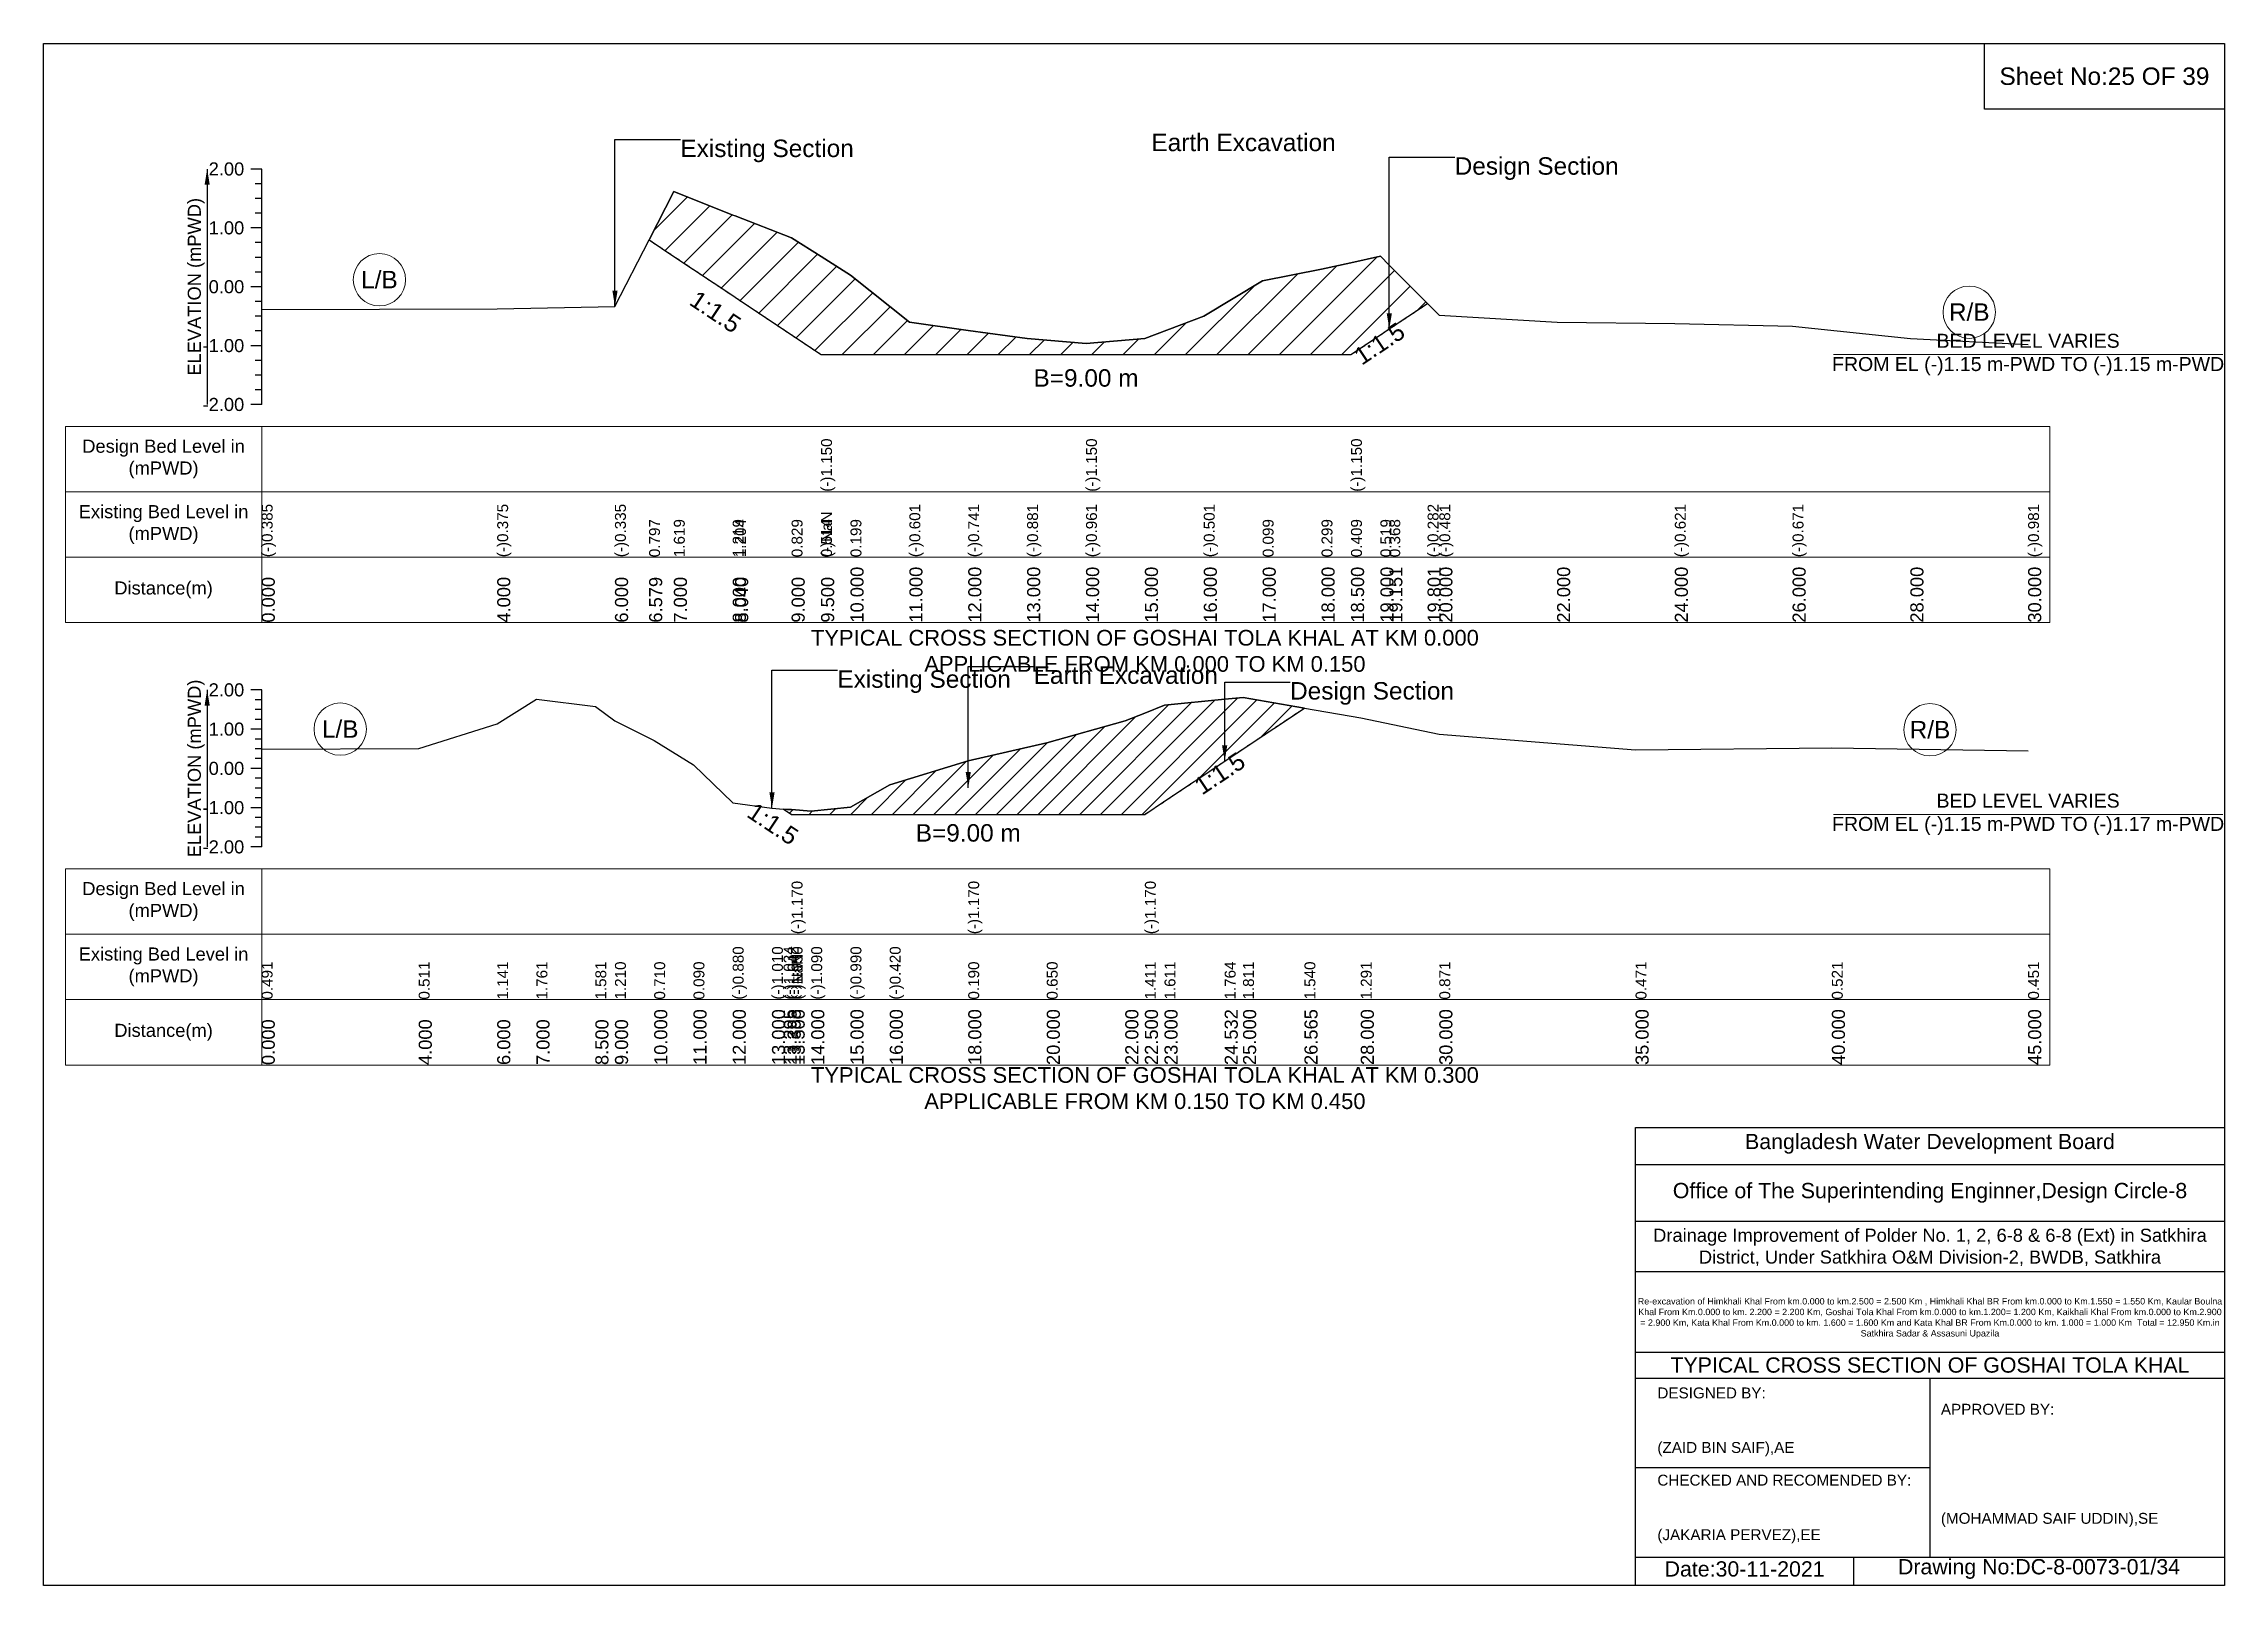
# Model space of a CAD drawing. Header units: inches. Extents: x 93000 to 486000, y -4242 to 0.
# Drawn here: x 340000 to 346000, y -4242 to 0 of the extents above; entities that cross this region are included whole.
import ezdxf

# ---------------------------------------------------------------- set-up
doc = ezdxf.new("R2010")
doc.units = ezdxf.units.IN
doc.header["$LTSCALE"] = 7
doc.header["$MEASUREMENT"] = 0
doc.linetypes.add('DASHED', pattern=[0.75, 0.5, -0.25])
for name, color, linetype, lineweight in [('Cross section Data Border', 7, 'Continuous', 9), ('Cross Section Labels', 7, 'Continuous', 9), ('Design_Bed_Level for Xsection', 7, 'DASHED', 25), ('Existing_Bed_Level for Xsection', 7, 'Continuous', 25), ('Long Section Labels', 7, 'Continuous', 9)]:
    doc.layers.add(name, color=color, linetype=linetype, lineweight=lineweight)
doc.styles.get("Standard").update_dxf_attribs({"font": 'arial.ttf'})
doc.dimstyles.get("Standard").update_dxf_attribs({"dimtxt": 0.18, "dimasz": 0.18, "dimexe": 0.18, "dimexo": 0.0625, "dimgap": 0.09, "dimtad": 0, "dimtih": 1, "dimtoh": 1, "dimdec": 4, "dimzin": 0, "dimdsep": 46, "dimtxsty": 'Standard', "dimcen": 0.09, "dimadec": 0, "dimazin": 0, "dimtfac": 1, "dimtdec": 4, "dimtofl": 0, "dimtmove": 0, "dimatfit": 3, "dimfxl": 1, "dimtolj": 1, "dimtzin": 0, "dimarcsym": 0})

msp = doc.modelspace()

# ---------------------------------------------------------------- texts
at = {"attachment_point": 5}
for s, insert, char_height in [('Sheet No:25 OF 39', (345670, -90), 48), ('Bangladesh Water Development Board', (345190, -3027), 42), ('Office of The Superintending Enginner,Design Circle-8', (345190, -3162), 42)]:
    msp.add_mtext(s, dxfattribs=dict(at, insert=insert, char_height=char_height))
for s, insert, char_height, width, attachment_point in [('Drainage Improvement of Polder No. 1, 2, 6-8 & 6-8 (Ext) in Satkhira District, Under Satkhira O&M Division-2, BWDB, Satkhira', (345190, -3312), 36, 1680, 5), ('Re-excavation of Himkhali Khal From km.0.000 to km.2.500 = 2.500 Km , Himkhali Khal BR From km.0.000 to Km.1.550 = 1.550 Km, Kaular Boulna Khal From Km.0.000 to km. 2.200 = 2.200 Km, Goshai Tola Khal From km.0.000 to km.1.200= 1.200 Km, Kaikhali Khal From km.0.000 to Km.2.900 = 2.900 Km, Kata Khal From Km.0.000 to km. 1.600 = 1.600 Km and Kata Khal BR From Km.0.000 to km. 1.000 = 1.000 Km  Total = 12.950 Km.in Satkhira Sadar & Assasuni Upazila', (345190, -3507), 17.611, 1620, 5), ('TYPICAL CROSS SECTION OF GOSHAI TOLA KHAL', (345190, -3636), 42, 1680, 5), ('DESIGNED BY:^J^J^J(ZAID BIN SAIF),AE', (344440, -3792), 30, 840, 4), ('APPROVED BY:^J^J^J^J^J^J(MOHAMMAD SAIF UDDIN),SE', (345220, -3912), 30, 840, 4), ('CHECKED AND RECOMENDED BY:^J^J^J(JAKARIA PERVEZ),EE', (344440, -4032), 30, 840, 4), ('Date:30-11-2021', (344680, -4197), 42, 840, 5), ('Drawing No:DC-8-0073-01/34', (345490, -4197), 42, 1320, 5)]:
    msp.add_mtext(s, dxfattribs=dict(insert=insert, char_height=char_height, width=width, attachment_point=attachment_point))
at = {"layer": 'Cross section Data Border', "char_height": 36, "width": 480, "attachment_point": 5}
for s, insert in [('Design Bed Level in (mPWD)', (340330, -1143.1)), ('Existing Bed Level in (mPWD)', (340330, -1323.1)), ('Distance(m)', (340330, -1503.1)), ('Design Bed Level in (mPWD)', (340330, -2360.3)), ('Existing Bed Level in (mPWD)', (340330, -2540.3)), ('Distance(m)', (340330, -2720.3))]:
    msp.add_mtext(s, dxfattribs=dict(at, insert=insert))
at = {"layer": 'Cross Section Labels'}
for s, insert, char_height, attachment_point in [('Existing Section', (341752, -264.1), 48, 1), ('Earth Excavation', (343048, -247.9), 48, 1), ('Design Section', (343882.4, -312.7), 48, 1), ('L/B', (340924, -649.6), 48, 5), ('R/B', (345298, -738.9), 48, 5), ('BED LEVEL VARIES ^JFROM EL (-)1.15 m-PWD TO (-)1.15 m-PWD', (345460, -855.4), 38.4, 5), ('B=9.00 m', (342868, -895.9), 48, 2), ('TYPICAL CROSS SECTION OF GOSHAI TOLA KHAL AT KM 0.000^JAPPLICABLE FROM KM 0.000 TO KM 0.150', (343030, -1671), 43.2, 5), ('Existing Section', (342184, -1724.3), 48, 1), ('Earth Excavation', (342724, -1713.5), 48, 1), ('Design Section', (343429.5, -1756.7), 48, 1), ('L/B', (340816, -1886.2), 48, 5), ('R/B', (345190, -1887.8), 48, 5), ('BED LEVEL VARIES ^JFROM EL (-)1.15 m-PWD TO (-)1.17 m-PWD', (345460, -2120.6), 38.4, 5), ('B=9.00 m', (342544, -2147.6), 48, 2), ('TYPICAL CROSS SECTION OF GOSHAI TOLA KHAL AT KM 0.300^JAPPLICABLE FROM KM 0.150 TO KM 0.450', (343030, -2874), 43.2, 5)]:
    msp.add_mtext(s, dxfattribs=dict(at, insert=insert, char_height=char_height, attachment_point=attachment_point))
at = {"layer": 'Cross Section Labels', "char_height": 48, "attachment_point": 2}
for insert, rotation in [((341861.9, -717.9), 326.30993), ((343661.9, -805.4), 33.69007), ((343222.5, -1987.8), 33.69007), ((342020, -2126.8), 326.30993)]:
    msp.add_mtext('1:1.5', dxfattribs=dict(at, insert=insert, rotation=rotation))
at = {"layer": 'Existing_Bed_Level for Xsection', "char_height": 36, "attachment_point": 6}
for s, insert in [('2.00', (340552, -345.1)), ('1.00', (340552, -507.1)), ('0.00', (340552, -669.1)), ('-1.00', (340552, -831.1)), ('-2.00', (340552, -993.1)), ('2.00', (340552, -1778.3)), ('1.00', (340552, -1886.3)), ('0.00', (340552, -1994.3)), ('-1.00', (340552, -2102.3)), ('-2.00', (340552, -2210.3))]:
    msp.add_mtext(s, dxfattribs=dict(at, insert=insert))
at = {"layer": 'Existing_Bed_Level for Xsection', "char_height": 36, "attachment_point": 5, "rotation": 90}
for insert in [(340420, -669.1), (340420, -1994.3)]:
    msp.add_mtext('ELEVATION (mPWD)', dxfattribs=dict(at, insert=insert))
at = {"layer": 'Long Section Labels', "attachment_point": 1, "rotation": 90}
for s, insert, char_height in [('(-)1.150', (342139, -1233.1), 30), ('(-)1.150', (342868, -1233.1), 30), ('(-)1.150', (343597, -1233.1), 30), ('(-)0.385', (340600, -1413.1), 30), ('(-)0.375', (341248, -1413.1), 30), ('(-)0.335', (341572, -1413.1), 30), ('0.797', (341665.9, -1413.1), 30), ('1.619', (341734, -1413.1), 30), ('1.219', (341896, -1413.1), 30), ('1.204', (341902.4, -1413.1), 30), ('0.829', (342058, -1413.1), 30), ('(-)NaN', (342139, -1413.1), 30), ('(-)NaN', (342139, -1413.1), 30), ('0.514', (342139, -1413.1), 30), ('0.514', (342139, -1413.1), 30), ('0.199', (342220, -1413.1), 30), ('(-)0.601', (342382, -1413.1), 30), ('(-)0.601', (342382, -1413.1), 30), ('(-)0.741', (342544, -1413.1), 30), ('(-)0.881', (342706, -1413.1), 30), ('(-)0.881', (342706, -1413.1), 30), ('(-)0.881', (342706, -1413.1), 30), ('(-)0.961', (342868, -1413.1), 30), ('(-)0.961', (342868, -1413.1), 30), ('(-)0.501', (343192, -1413.1), 30), ('0.099', (343354, -1413.1), 30), ('0.299', (343516, -1413.1), 30), ('0.409', (343597, -1413.1), 30), ('0.409', (343597, -1413.1), 30), ('0.409', (343597, -1413.1), 30), ('0.519', (343678, -1413.1), 30), ('0.368', (343702.4, -1413.1), 30), ('(-)0.282', (343807.8, -1413.1), 30), ('(-)0.481', (343840, -1413.1), 30), ('(-)0.621', (344488, -1413.1), 30), ('(-)0.671', (344812, -1413.1), 30), ('(-)0.981', (345460, -1413.1), 30), ('0.000', (340600, -1593.1), 36), ('4.000', (341248, -1593.1), 36), ('6.000', (341572, -1593.1), 36), ('6.579', (341665.9, -1593.1), 36), ('7.000', (341734, -1593.1), 36), ('8.000', (341896, -1593.1), 36), ('8.040', (341902.4, -1593.1), 36), ('9.000', (342058, -1593.1), 36), ('9.500', (342139, -1593.1), 36), ('9.500', (342139, -1593.1), 36), ('9.500', (342139, -1593.1), 36), ('10.000', (342220, -1593.1), 36), ('11.000', (342382, -1593.1), 36), ('12.000', (342544, -1593.1), 36), ('13.000', (342706, -1593.1), 36), ('14.000', (342868, -1593.1), 36), ('14.000', (342868, -1593.1), 36), ('14.000', (342868, -1593.1), 36), ('15.000', (343030, -1593.1), 36), ('16.000', (343192, -1593.1), 36), ('17.000', (343354, -1593.1), 36), ('18.000', (343516, -1593.1), 36), ('18.500', (343597, -1593.1), 36), ('18.500', (343597, -1593.1), 36), ('18.500', (343597, -1593.1), 36), ('19.000', (343678, -1593.1), 36), ('19.151', (343702.4, -1593.1), 36), ('19.801', (343807.8, -1593.1), 36), ('20.000', (343840, -1593.1), 36), ('22.000', (344164, -1593.1), 36), ('24.000', (344488, -1593.1), 36), ('26.000', (344812, -1593.1), 36), ('28.000', (345136, -1593.1), 36), ('30.000', (345460, -1593.1), 36), ('(-)1.170', (342058, -2450.3), 30), ('(-)1.170', (342544, -2450.3), 30), ('(-)1.170', (343030, -2450.3), 30), ('(-)0.880', (341896, -2630.3), 30), ('(-)1.010', (342004, -2630.3), 30), ('(-)1.034', (342035.9, -2630.3), 30), ('(-)1.042', (342047, -2630.3), 30), ('(-)1.050', (342058, -2630.3), 30), ('(-)1.050', (342058, -2630.3), 30), ('(-)NaN', (342058, -2630.3), 30), ('(-)1.090', (342112, -2630.3), 30), ('(-)0.990', (342220, -2630.3), 30), ('(-)0.420', (342328, -2630.3), 30), ('0.491', (340600, -2630.3), 30), ('0.511', (341032, -2630.3), 30), ('1.141', (341248, -2630.3), 30), ('1.761', (341356, -2630.3), 30), ('1.581', (341518, -2630.3), 30), ('1.210', (341572, -2630.3), 30), ('1.210', (341572, -2630.3), 30), ('0.710', (341680, -2630.3), 30), ('0.090', (341788, -2630.3), 30), ('0.190', (342544, -2630.3), 30), ('0.190', (342544, -2630.3), 30), ('0.190', (342544, -2630.3), 30), ('0.650', (342760, -2630.3), 30), ('1.411', (343030, -2630.3), 30), ('1.411', (343030, -2630.3), 30), ('1.411', (343030, -2630.3), 30), ('1.611', (343084, -2630.3), 30), ('1.764', (343249.5, -2630.3), 30), ('1.811', (343300, -2630.3), 30), ('1.540', (343469, -2630.3), 30), ('1.291', (343624, -2630.3), 30), ('0.871', (343840, -2630.3), 30), ('0.471', (344380, -2630.3), 30), ('0.521', (344920, -2630.3), 30), ('0.451', (345460, -2630.3), 30), ('0.000', (340600, -2810.3), 36), ('4.000', (341032, -2810.3), 36), ('6.000', (341248, -2810.3), 36), ('7.000', (341356, -2810.3), 36), ('8.500', (341518, -2810.3), 36), ('9.000', (341572, -2810.3), 36), ('10.000', (341680, -2810.3), 36), ('11.000', (341788, -2810.3), 36), ('12.000', (341896, -2810.3), 36), ('13.000', (342004, -2810.3), 36), ('13.295', (342035.9, -2810.3), 36), ('13.398', (342047, -2810.3), 36), ('13.500', (342058, -2810.3), 36), ('13.500', (342058, -2810.3), 36), ('13.500', (342058, -2810.3), 36), ('14.000', (342112, -2810.3), 36), ('15.000', (342220, -2810.3), 36), ('16.000', (342328, -2810.3), 36), ('18.000', (342544, -2810.3), 36), ('18.000', (342544, -2810.3), 36), ('18.000', (342544, -2810.3), 36), ('20.000', (342760, -2810.3), 36), ('22.000', (342976, -2810.3), 36), ('22.500', (343030, -2810.3), 36), ('22.500', (343030, -2810.3), 36), ('22.500', (343030, -2810.3), 36), ('23.000', (343084, -2810.3), 36), ('24.532', (343249.5, -2810.3), 36), ('25.000', (343300, -2810.3), 36), ('26.565', (343469, -2810.3), 36), ('28.000', (343624, -2810.3), 36), ('30.000', (343840, -2810.3), 36), ('35.000', (344380, -2810.3), 36), ('40.000', (344920, -2810.3), 36), ('45.000', (345460, -2810.3), 36)]:
    msp.add_mtext(s, dxfattribs=dict(at, insert=insert, char_height=char_height))

# ---------------------------------------------------------------- hatches: boundary and pattern name
at = {"layer": 'Existing_Bed_Level for Xsection'}
h = msp.add_hatch(dxfattribs=at)
h.set_pattern_fill('ANSI31', color=256, scale=486, style=0)
h.paths.add_polyline_path([(341665.9, -539.9), (341734, -585.4), (341896, -693.4), (341902.4, -697.7), (342058, -801.4), (342139, -855.4), (342220, -855.4), (342382, -855.4), (342544, -855.4), (342706, -855.4), (342868, -855.4), (343030, -855.4), (343192, -855.4), (343354, -855.4), (343516, -855.4), (343597, -855.4), (343678, -801.4), (343702.4, -785.1), (343807.8, -714.8), (343702.4, -609.4), (343678, -585), (343597, -602.8), (343516, -620.6), (343354, -653), (343192, -750.2), (343030, -811.8), (342868, -824.8), (342706, -811.8), (342544, -789.1), (342382, -766.4), (342220, -636.8), (342139, -585.8), (342058, -534.8), (341902.4, -474.1), (341896, -471.6), (341734, -406.8)])
h = msp.add_hatch(dxfattribs=at)
h.set_pattern_fill('ANSI31', color=256, scale=324, style=0)
h.paths.add_polyline_path([(342035.9, -2105.9), (342047, -2113.3), (342058, -2120.6), (342112, -2120.6), (342220, -2120.6), (342328, -2120.6), (342544, -2120.6), (342760, -2120.6), (342976, -2120.6), (343030, -2120.6), (343084, -2084.6), (343249.5, -1974.3), (343300, -1940.6), (343469, -1828), (343300, -1798.7), (343249.5, -1803.7), (343084, -1820.3), (343030, -1841.9), (342976, -1863.6), (342760, -1924.1), (342544, -1973.8), (342328, -2039.6), (342220, -2101.2), (342112, -2112), (342058, -2107.7), (342047, -2106.8)])

# ---------------------------------------------------------------- linework, layer by layer
for points in [[(340000, 0), (346000, 0), (346000, -4242), (340000, -4242)], [(345340, 0), (346000, 0), (346000, -180), (345340, -180)]]:
    msp.add_lwpolyline(points, close=True)
for points in [[(344380, -4242), (344380, -2982), (346000, -2982)], [(344380, -3084), (346000, -3084)], [(344380, -3240), (346000, -3240)], [(344380, -3378), (346000, -3378)], [(344380, -3600), (346000, -3600)], [(344380, -3672), (346000, -3672)], [(345190, -3672), (345190, -4164)], [(344380, -3918), (345190, -3918)], [(344380, -4164), (346000, -4164)], [(344980, -4164), (344980, -4242)]]:
    msp.add_lwpolyline(points)
at = {"layer": 'Cross section Data Border'}
for points in [[(340060, -1053.1), (345520, -1053.1), (345520, -1593.1), (340060, -1593.1)], [(340060, -2270.3), (345520, -2270.3), (345520, -2810.3), (340060, -2810.3)]]:
    msp.add_lwpolyline(points, close=True, dxfattribs=at)
for points in [[(340600, -1053.1), (340600, -1593.1)], [(340060, -1233.1), (345520, -1233.1)], [(340060, -1413.1), (345520, -1413.1)], [(340600, -2270.3), (340600, -2810.3)], [(340060, -2450.3), (345520, -2450.3)], [(340060, -2630.3), (345520, -2630.3)]]:
    msp.add_lwpolyline(points, dxfattribs=at)
at = {"layer": 'Cross Section Labels'}
for points in [[(344924.2, -855.4), (345995.8, -855.4)], [(344924.2, -2120.6), (345995.8, -2120.6)]]:
    msp.add_lwpolyline(points, dxfattribs=at)
for centre in [(340924, -649.6), (345298, -738.9), (340816, -1886.2), (345190, -1887.8)]:
    msp.add_circle(centre, 72, dxfattribs=at)
at = {"layer": 'Design_Bed_Level for Xsection'}
for points in [[(341665.9, -539.9), (341902.4, -697.7), (342139, -855.4), (342868, -855.4), (343597, -855.4), (343702.4, -785.1), (343807.8, -714.8)], [(342035.9, -2105.9), (342047, -2113.3), (342058, -2120.6), (342544, -2120.6), (343030, -2120.6), (343249.5, -1974.3), (343469, -1828)]]:
    msp.add_lwpolyline(points, dxfattribs=at)
at = {"layer": 'Existing_Bed_Level for Xsection'}
for points in [[(340600, -345.1), (340570, -345.1)], [(340600, -993.1), (340600, -831.1), (340600, -669.1), (340600, -507.1), (340600, -345.1)], [(340600, -385.6), (340582, -385.6)], [(340600, -731.4), (341248, -729.8), (341572, -723.3), (341665.9, -539.9), (341734, -406.8), (341896, -471.6), (341902.4, -474.1), (342058, -534.8), (342139, -585.8), (342139, -585.8), (342220, -636.8), (342382, -766.4), (342544, -789.1), (342706, -811.8), (342868, -824.8), (342868, -824.8), (343030, -811.8), (343192, -750.2), (343354, -653), (343516, -620.6), (343597, -602.8), (343597, -602.8), (343678, -585), (343702.4, -609.4), (343807.8, -714.8), (343840, -747), (344164, -766.4), (344488, -769.7), (344812, -777.8), (345136, -811.8), (345460, -828)], [(340600, -426.1), (340582, -426.1)], [(340600, -466.6), (340582, -466.6)], [(340600, -507.1), (340570, -507.1)], [(340600, -547.6), (340582, -547.6)], [(340600, -588.1), (340582, -588.1)], [(340600, -628.6), (340582, -628.6)], [(340600, -669.1), (340570, -669.1)], [(340600, -709.6), (340582, -709.6)], [(340600, -750.1), (340582, -750.1)], [(340600, -831.1), (340570, -831.1)], [(340600, -790.6), (340582, -790.6)], [(340600, -871.6), (340582, -871.6)], [(340600, -912.1), (340582, -912.1)], [(340600, -952.6), (340582, -952.6)], [(340600, -993.1), (340570, -993.1)], [(340600, -1778.3), (340570, -1778.3)], [(340600, -2210.3), (340600, -2102.3), (340600, -1994.3), (340600, -1886.3), (340600, -1778.3)], [(340600, -1941.3), (341032, -1939.1), (341248, -1871.1), (341356, -1804.1), (341518, -1823.5), (341572, -1863.6), (341680, -1917.6), (341788, -1984.6), (341896, -2089.3), (342004, -2103.4), (342035.9, -2105.9), (342047, -2106.8), (342058, -2107.7), (342058, -2107.7), (342112, -2112), (342220, -2101.2), (342328, -2039.6), (342544, -1973.8), (342544, -1973.8), (342760, -1924.1), (342976, -1863.6), (343030, -1841.9), (343030, -1841.9), (343084, -1820.3), (343249.5, -1803.7), (343300, -1798.7), (343469, -1828), (343624, -1854.9), (343840, -1900.2), (344380, -1943.4), (344920, -1938), (345460, -1945.6)], [(340600, -1805.3), (340582, -1805.3)], [(340600, -1832.3), (340582, -1832.3)], [(340600, -1859.3), (340582, -1859.3)], [(340600, -1886.3), (340570, -1886.3)], [(340600, -1913.3), (340582, -1913.3)], [(340600, -1940.3), (340582, -1940.3)], [(340600, -1967.3), (340582, -1967.3)], [(340600, -1994.3), (340570, -1994.3)], [(340600, -2021.3), (340582, -2021.3)], [(340600, -2048.3), (340582, -2048.3)], [(340600, -2075.3), (340582, -2075.3)], [(340600, -2102.3), (340570, -2102.3)], [(340600, -2129.3), (340582, -2129.3)], [(340600, -2156.3), (340582, -2156.3)], [(340600, -2210.3), (340570, -2210.3)], [(340600, -2183.3), (340582, -2183.3)]]:
    msp.add_lwpolyline(points, dxfattribs=at)
for points in [[(341665.9, -539.9), (341665.9, -539.9), (341734, -585.4), (341896, -693.4), (341902.4, -697.7), (342058, -801.4), (342139, -855.4), (342139, -855.4), (342220, -855.4), (342382, -855.4), (342544, -855.4), (342706, -855.4), (342868, -855.4), (342868, -855.4), (343030, -855.4), (343192, -855.4), (343354, -855.4), (343516, -855.4), (343597, -855.4), (343597, -855.4), (343678, -801.4), (343702.4, -785.1), (343807.8, -714.8), (343702.4, -609.4), (343678, -585), (343597, -602.8), (343597, -602.8), (343516, -620.6), (343354, -653), (343192, -750.2), (343030, -811.8), (342868, -824.8), (342868, -824.8), (342706, -811.8), (342544, -789.1), (342382, -766.4), (342220, -636.8), (342139, -585.8), (342139, -585.8), (342058, -534.8), (341902.4, -474.1), (341896, -471.6), (341734, -406.8), (341665.9, -539.9)], [(342035.9, -2105.9), (342047, -2113.3), (342058, -2120.6), (342058, -2120.6), (342112, -2120.6), (342220, -2120.6), (342328, -2120.6), (342544, -2120.6), (342544, -2120.6), (342760, -2120.6), (342976, -2120.6), (343030, -2120.6), (343030, -2120.6), (343084, -2084.6), (343249.5, -1974.3), (343300, -1940.6), (343469, -1828), (343300, -1798.7), (343249.5, -1803.7), (343084, -1820.3), (343030, -1841.9), (343030, -1841.9), (342976, -1863.6), (342760, -1924.1), (342544, -1973.8), (342544, -1973.8), (342328, -2039.6), (342220, -2101.2), (342112, -2112), (342058, -2107.7), (342058, -2107.7), (342047, -2106.8)]]:
    msp.add_lwpolyline(points, close=True, dxfattribs=at)

msp.set_redraw_order([(e.dxf.handle, doc.entitydb.next_handle()) for e in msp.query("TEXT MTEXT ATTDEF DIMENSION ARC_DIMENSION")])  # texts and dimensions are drawn at this point

# ---------------------------------------------------------------- leaders
at = {"layer": 'Cross Section Labels', "annotation_type": 0, "has_hookline": 1, "hookline_direction": 0}
for points, text_width in [([(341572, -723.3), (341572, -264.1), (341751.9, -264.1)], 467.2), ([(343702.4, -785.1), (343702.4, -312.7), (343882.3, -312.7)], 441.2), ([(342004, -2103.4), (342004, -1724.3), (342183.9, -1724.3)], 467.2), ([(342544, -2047.2), (342544, -1713.5), (342723.9, -1713.5)], 497), ([(343249.5, -1974.3), (343249.5, -1756.7), (343429.4, -1756.7)], 441.2)]:
    msp.add_leader(points, dimstyle='Standard', override={"dimasz": 43.2}, dxfattribs=dict(at, text_width=text_width))
at = {"layer": 'Existing_Bed_Level for Xsection'}
for points in [[(340450, -345.1), (340450, -993.1)], [(340450, -1778.3), (340450, -2210.3)]]:
    msp.add_leader(points, dimstyle='Standard', override={"dimasz": 43.2}, dxfattribs=at)

doc.saveas('drawing.dxf')
